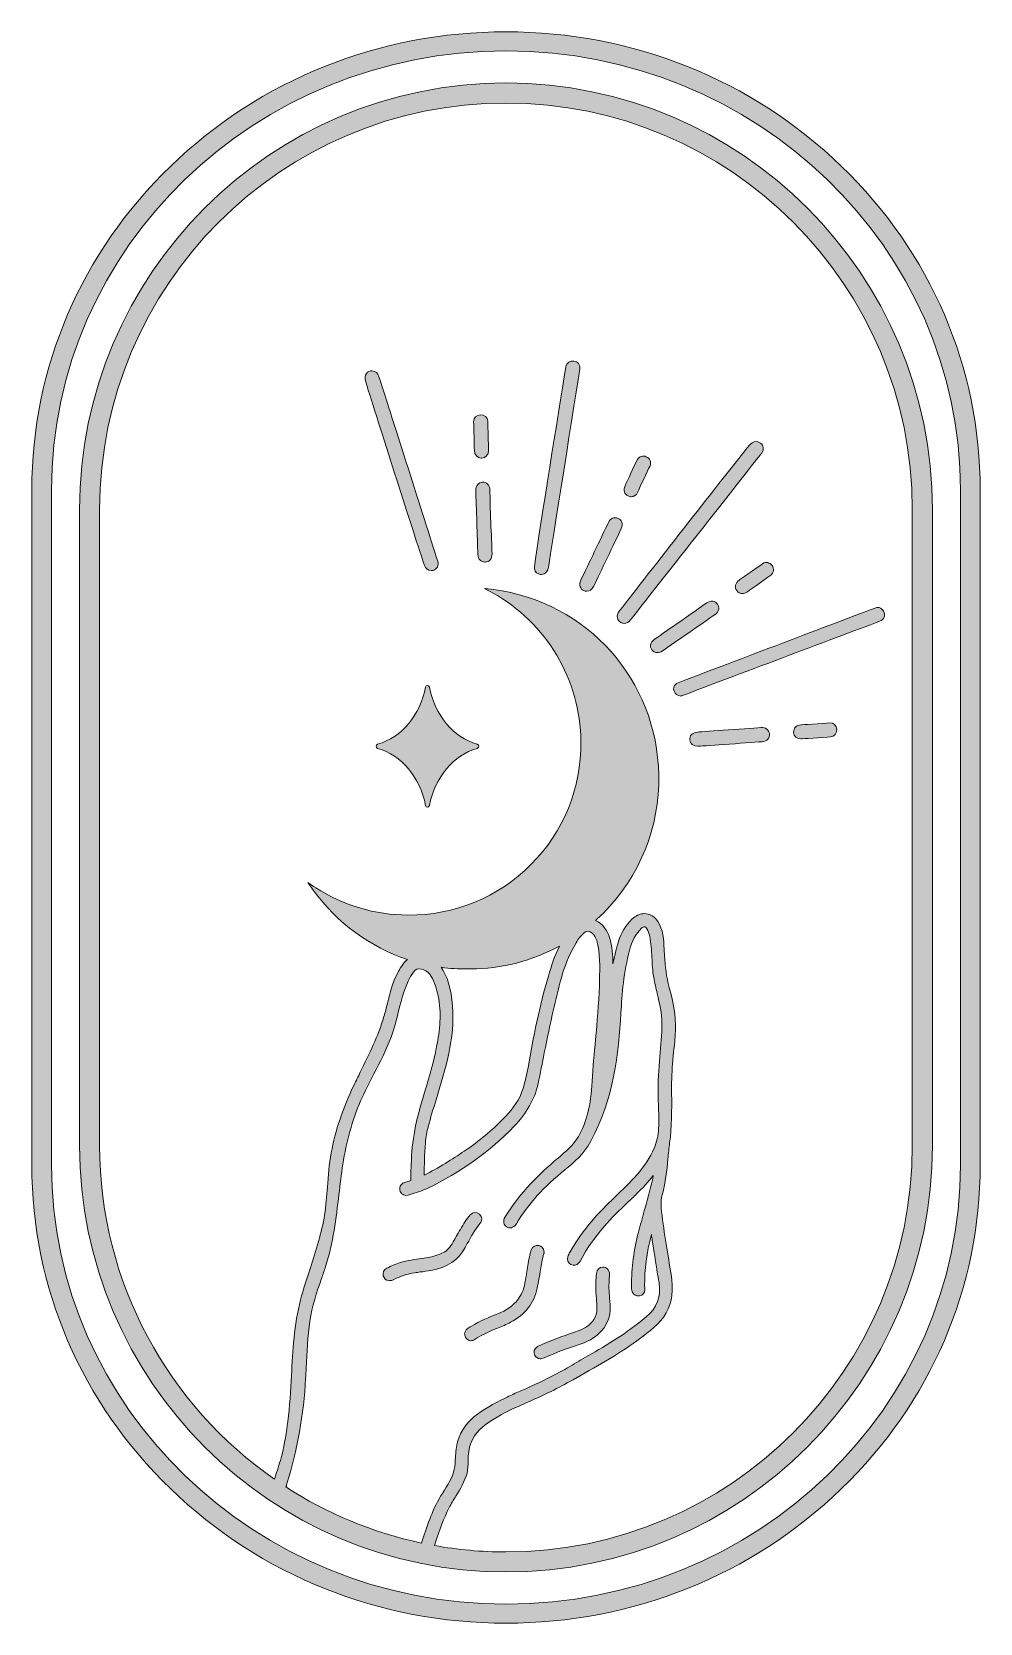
# Model space of a CAD drawing. Header units: inches. Extents: x 27.2 to 34.4, y -12.1 to -0.1.
import ezdxf

# ---------------------------------------------------------------- set-up
doc = ezdxf.new("R2010")
doc.units = ezdxf.units.IN
doc.header["$MEASUREMENT"] = 0
doc.layers.add('Layer 1', color=7, linetype='Continuous')

msp = doc.modelspace()

# ---------------------------------------------------------------- hatches: boundary and pattern name
at = {"layer": 'Layer 1', "true_color": 0xa16e58}
h = msp.add_hatch(color=35, dxfattribs=at)
h.dxf.hatch_style = 2
edge = h.paths.add_edge_path()
edge.add_spline(control_points=[(33.333, -1.14), (32.658, -0.488), (31.76, -0.128), (30.805, -0.128), (29.85, -0.128), (28.952, -0.488), (28.277, -1.14), (27.601, -1.793), (27.229, -2.66), (27.229, -3.583), (27.229, -3.583), (27.229, -8.674), (27.229, -8.674), (27.229, -9.596), (27.601, -10.464), (28.277, -11.116), (28.952, -11.769), (29.85, -12.128), (30.805, -12.128), (31.76, -12.128), (32.658, -11.769), (33.333, -11.116), (34.009, -10.464), (34.381, -9.596), (34.381, -8.674), (34.381, -8.674), (34.381, -3.583), (34.381, -3.583), (34.381, -2.66), (34.009, -1.793), (33.333, -1.14)], knot_values=[0, 0, 0, 0, 1, 1, 1, 2, 2, 2, 3, 3, 3, 4, 4, 4, 5, 5, 5, 6, 6, 6, 7, 7, 7, 8, 8, 8, 9, 9, 9, 10, 10, 10, 10], degree=3, periodic=1)
edge = h.paths.add_edge_path()
edge.add_spline(control_points=[(34.232, -8.674), (34.232, -10.499), (32.695, -11.985), (30.805, -11.985), (30.805, -11.985), (30.805, -11.985), (30.805, -11.985), (28.915, -11.985), (27.378, -10.499), (27.378, -8.674), (27.378, -8.674), (27.378, -3.583), (27.378, -3.583), (27.378, -1.757), (28.915, -0.272), (30.805, -0.272), (32.695, -0.272), (34.232, -1.757), (34.232, -3.583), (34.232, -3.583), (34.232, -8.674), (34.232, -8.674)], knot_values=[0, 0, 0, 0, 1, 1, 1, 2, 2, 2, 3, 3, 3, 4, 4, 4, 5, 5, 5, 6, 6, 6, 7, 7, 7, 7], degree=3, periodic=1)
h = msp.add_hatch(color=35, dxfattribs=at)
h.dxf.hatch_style = 2
edge = h.paths.add_edge_path()
edge.add_spline(control_points=[(30.805, -0.514), (29.032, -0.514), (27.59, -1.957), (27.59, -3.729), (27.59, -3.729), (27.59, -8.527), (27.59, -8.527), (27.59, -10.3), (29.032, -11.742), (30.805, -11.742), (32.578, -11.742), (34.02, -10.3), (34.02, -8.527), (34.02, -8.527), (34.02, -3.729), (34.02, -3.729), (34.02, -1.957), (32.578, -0.514), (30.805, -0.514)], knot_values=[0, 0, 0, 0, 1, 1, 1, 2, 2, 2, 3, 3, 3, 4, 4, 4, 5, 5, 5, 6, 6, 6, 6], degree=3, periodic=1)
edge = h.paths.add_edge_path()
edge.add_spline(control_points=[(30.402, -7.475), (30.391, -7.341), (30.362, -7.245), (30.316, -7.182), (30.382, -7.191), (30.448, -7.196), (30.515, -7.195), (30.523, -7.195), (30.53, -7.195), (30.538, -7.195), (30.771, -7.195), (31.002, -7.134), (31.208, -7.022), (31.172, -7.096), (31.147, -7.173), (31.125, -7.248), (31.057, -7.476), (31.011, -7.713), (30.971, -7.937), (30.959, -7.998), (30.946, -8.063), (30.923, -8.126), (30.894, -8.207), (30.836, -8.271), (30.783, -8.326), (30.699, -8.413), (30.603, -8.493), (30.49, -8.569), (30.401, -8.628), (30.298, -8.696), (30.187, -8.75), (30.189, -8.676), (30.191, -8.591), (30.197, -8.508), (30.201, -8.461), (30.208, -8.421), (30.218, -8.385), (30.236, -8.318), (30.257, -8.248), (30.278, -8.181), (30.348, -7.952), (30.421, -7.716), (30.402, -7.475)], knot_values=[0, 0, 0, 0, 1, 1, 1, 2, 2, 2, 3, 3, 3, 4, 4, 4, 5, 5, 5, 6, 6, 6, 7, 7, 7, 8, 8, 8, 9, 9, 9, 10, 10, 10, 11, 11, 11, 12, 12, 12, 13, 13, 13, 14, 14, 14, 14], degree=3, periodic=1)
edge = h.paths.add_edge_path()
edge.add_spline(control_points=[(30.169, -7.196), (30.199, -7.203), (30.222, -7.22), (30.241, -7.251), (30.268, -7.296), (30.281, -7.346), (30.293, -7.398), (30.322, -7.527), (30.305, -7.658), (30.282, -7.78), (30.26, -7.897), (30.226, -8.012), (30.196, -8.108), (30.137, -8.299), (30.097, -8.461), (30.092, -8.635), (30.091, -8.651), (30.091, -8.666), (30.09, -8.682), (30.088, -8.717), (30.086, -8.753), (30.088, -8.79), (30.088, -8.79), (30.088, -8.791), (30.088, -8.791), (30.07, -8.795), (30.053, -8.8), (30.037, -8.806), (30.024, -8.811), (30.013, -8.821), (30.007, -8.834), (30.002, -8.846), (30.002, -8.86), (30.007, -8.872), (30.017, -8.896), (30.042, -8.908), (30.067, -8.9), (30.067, -8.9), (30.082, -8.896), (30.082, -8.896), (30.124, -8.883), (30.168, -8.87), (30.21, -8.85), (30.463, -8.728), (30.69, -8.567), (30.865, -8.384), (30.962, -8.283), (31.021, -8.177), (31.047, -8.059), (31.063, -7.982), (31.079, -7.905), (31.094, -7.828), (31.116, -7.72), (31.138, -7.609), (31.163, -7.501), (31.163, -7.501), (31.168, -7.48), (31.168, -7.48), (31.206, -7.313), (31.246, -7.141), (31.334, -6.997), (31.352, -6.967), (31.372, -6.943), (31.395, -6.923), (31.415, -6.905), (31.434, -6.906), (31.454, -6.924), (31.472, -6.941), (31.483, -6.959), (31.489, -6.98), (31.516, -7.075), (31.513, -7.18), (31.51, -7.282), (31.51, -7.282), (31.509, -7.321), (31.509, -7.321), (31.505, -7.457), (31.492, -7.595), (31.48, -7.728), (31.47, -7.831), (31.46, -7.937), (31.455, -8.042), (31.445, -8.222), (31.411, -8.358), (31.351, -8.458), (31.312, -8.524), (31.255, -8.572), (31.196, -8.623), (31.196, -8.623), (31.187, -8.63), (31.187, -8.63), (31.066, -8.734), (30.913, -8.877), (30.799, -9.064), (30.777, -9.1), (30.791, -9.127), (30.81, -9.139), (30.821, -9.146), (30.834, -9.148), (30.846, -9.146), (30.856, -9.143), (30.871, -9.136), (30.883, -9.116), (30.973, -8.967), (31.093, -8.835), (31.249, -8.71), (31.317, -8.656), (31.394, -8.588), (31.444, -8.494), (31.615, -8.177), (31.655, -7.828), (31.672, -7.528), (31.679, -7.385), (31.693, -7.217), (31.737, -7.054), (31.755, -6.984), (31.784, -6.931), (31.827, -6.888), (31.835, -6.88), (31.843, -6.875), (31.849, -6.876), (31.854, -6.877), (31.861, -6.883), (31.868, -6.892), (31.877, -6.907), (31.884, -6.924), (31.889, -6.95), (31.9, -7.001), (31.902, -7.054), (31.905, -7.109), (31.908, -7.158), (31.91, -7.208), (31.919, -7.258), (31.926, -7.3), (31.936, -7.341), (31.945, -7.381), (31.964, -7.456), (31.981, -7.528), (31.981, -7.605), (31.981, -7.689), (31.973, -7.773), (31.966, -7.855), (31.957, -7.95), (31.949, -8.048), (31.952, -8.146), (31.952, -8.168), (31.953, -8.19), (31.954, -8.213), (31.957, -8.273), (31.959, -8.336), (31.956, -8.398), (31.953, -8.452), (31.942, -8.5), (31.923, -8.546), (31.862, -8.692), (31.742, -8.805), (31.626, -8.915), (31.626, -8.915), (31.622, -8.919), (31.622, -8.919), (31.517, -9.018), (31.384, -9.155), (31.289, -9.329), (31.289, -9.329), (31.287, -9.331), (31.287, -9.331), (31.281, -9.342), (31.275, -9.353), (31.271, -9.365), (31.262, -9.389), (31.272, -9.413), (31.295, -9.424), (31.316, -9.435), (31.338, -9.43), (31.354, -9.412), (31.359, -9.407), (31.363, -9.4), (31.366, -9.395), (31.41, -9.306), (31.47, -9.227), (31.545, -9.137), (31.599, -9.073), (31.661, -9.014), (31.721, -8.957), (31.745, -8.934), (31.769, -8.912), (31.792, -8.889), (31.832, -8.849), (31.876, -8.804), (31.916, -8.753), (31.914, -8.763), (31.912, -8.774), (31.909, -8.785), (31.891, -8.863), (31.869, -8.942), (31.848, -9.018), (31.833, -9.071), (31.818, -9.125), (31.804, -9.179), (31.77, -9.311), (31.752, -9.448), (31.751, -9.586), (31.751, -9.598), (31.751, -9.613), (31.757, -9.629), (31.767, -9.652), (31.788, -9.664), (31.812, -9.66), (31.836, -9.655), (31.852, -9.636), (31.851, -9.611), (31.851, -9.605), (31.851, -9.6), (31.851, -9.594), (31.851, -9.59), (31.85, -9.585), (31.85, -9.581), (31.85, -9.463), (31.866, -9.342), (31.901, -9.197), (31.904, -9.212), (31.906, -9.227), (31.908, -9.242), (31.924, -9.347), (31.941, -9.456), (31.959, -9.562), (31.976, -9.666), (31.944, -9.75), (31.861, -9.819), (31.783, -9.883), (31.712, -9.936), (31.643, -9.98), (31.571, -10.027), (31.494, -10.071), (31.421, -10.113), (31.376, -10.139), (31.331, -10.165), (31.287, -10.192), (31.185, -10.253), (31.077, -10.304), (30.975, -10.351), (30.954, -10.36), (30.933, -10.37), (30.911, -10.379), (30.879, -10.393), (30.846, -10.407), (30.815, -10.423), (30.745, -10.456), (30.665, -10.498), (30.589, -10.553), (30.518, -10.605), (30.467, -10.675), (30.442, -10.754), (30.428, -10.796), (30.426, -10.838), (30.424, -10.88), (30.422, -10.91), (30.42, -10.939), (30.415, -10.967), (30.402, -11.031), (30.364, -11.089), (30.328, -11.146), (30.328, -11.146), (30.325, -11.15), (30.325, -11.15), (30.255, -11.26), (30.214, -11.382), (30.175, -11.5), (30.175, -11.5), (30.167, -11.524), (30.167, -11.524), (29.797, -11.445), (29.453, -11.3), (29.145, -11.101), (29.148, -11.095), (29.15, -11.089), (29.151, -11.085), (29.232, -10.822), (29.28, -10.552), (29.294, -10.282), (29.296, -10.256), (29.297, -10.23), (29.298, -10.203), (29.304, -10.087), (29.309, -9.966), (29.326, -9.85), (29.343, -9.738), (29.377, -9.636), (29.414, -9.528), (29.424, -9.498), (29.434, -9.469), (29.444, -9.439), (29.503, -9.26), (29.524, -9.074), (29.545, -8.895), (29.554, -8.82), (29.563, -8.743), (29.575, -8.667), (29.6, -8.499), (29.647, -8.334), (29.709, -8.19), (29.739, -8.121), (29.775, -8.052), (29.809, -7.986), (29.855, -7.897), (29.903, -7.806), (29.939, -7.709), (29.962, -7.649), (29.978, -7.584), (29.993, -7.522), (30.02, -7.412), (30.046, -7.307), (30.107, -7.218), (30.123, -7.195), (30.139, -7.189), (30.169, -7.196)], knot_values=[0, 0, 0, 0, 1, 1, 1, 2, 2, 2, 3, 3, 3, 4, 4, 4, 5, 5, 5, 6, 6, 6, 7, 7, 7, 8, 8, 8, 9, 9, 9, 10, 10, 10, 11, 11, 11, 12, 12, 12, 13, 13, 13, 14, 14, 14, 15, 15, 15, 16, 16, 16, 17, 17, 17, 18, 18, 18, 19, 19, 19, 20, 20, 20, 21, 21, 21, 22, 22, 22, 23, 23, 23, 24, 24, 24, 25, 25, 25, 26, 26, 26, 27, 27, 27, 28, 28, 28, 29, 29, 29, 30, 30, 30, 31, 31, 31, 32, 32, 32, 33, 33, 33, 34, 34, 34, 35, 35, 35, 36, 36, 36, 37, 37, 37, 38, 38, 38, 39, 39, 39, 40, 40, 40, 41, 41, 41, 42, 42, 42, 43, 43, 43, 44, 44, 44, 45, 45, 45, 46, 46, 46, 47, 47, 47, 48, 48, 48, 49, 49, 49, 50, 50, 50, 51, 51, 51, 52, 52, 52, 53, 53, 53, 54, 54, 54, 55, 55, 55, 56, 56, 56, 57, 57, 57, 58, 58, 58, 59, 59, 59, 60, 60, 60, 61, 61, 61, 62, 62, 62, 63, 63, 63, 64, 64, 64, 65, 65, 65, 66, 66, 66, 67, 67, 67, 68, 68, 68, 69, 69, 69, 70, 70, 70, 71, 71, 71, 72, 72, 72, 73, 73, 73, 74, 74, 74, 75, 75, 75, 76, 76, 76, 77, 77, 77, 78, 78, 78, 79, 79, 79, 80, 80, 80, 81, 81, 81, 82, 82, 82, 83, 83, 83, 84, 84, 84, 85, 85, 85, 86, 86, 86, 87, 87, 87, 88, 88, 88, 89, 89, 89, 90, 90, 90, 91, 91, 91, 92, 92, 92, 93, 93, 93, 94, 94, 94, 95, 95, 95, 96, 96, 96, 97, 97, 97, 98, 98, 98, 99, 99, 99, 100, 100, 100, 101, 101, 101, 102, 102, 102, 103, 103, 103, 104, 104, 104, 105, 105, 105, 105], degree=3, periodic=1)
edge = h.paths.add_edge_path()
edge.add_spline(control_points=[(33.869, -8.527), (33.869, -10.217), (32.495, -11.591), (30.805, -11.591), (30.805, -11.591), (30.805, -11.591), (30.805, -11.591), (30.621, -11.591), (30.441, -11.574), (30.266, -11.543), (30.268, -11.539), (30.269, -11.535), (30.27, -11.531), (30.27, -11.531), (30.272, -11.524), (30.272, -11.524), (30.303, -11.424), (30.338, -11.336), (30.377, -11.257), (30.392, -11.227), (30.41, -11.198), (30.427, -11.17), (30.46, -11.116), (30.494, -11.06), (30.511, -10.996), (30.518, -10.966), (30.519, -10.936), (30.519, -10.908), (30.519, -10.895), (30.519, -10.882), (30.52, -10.869), (30.527, -10.774), (30.563, -10.702), (30.63, -10.648), (30.695, -10.596), (30.773, -10.55), (30.876, -10.503), (30.898, -10.493), (30.92, -10.484), (30.942, -10.474), (31.05, -10.426), (31.162, -10.376), (31.267, -10.317), (31.267, -10.317), (31.311, -10.292), (31.311, -10.292), (31.473, -10.202), (31.64, -10.109), (31.792, -9.998), (31.792, -9.998), (31.813, -9.983), (31.813, -9.983), (31.885, -9.931), (31.967, -9.871), (32.013, -9.789), (32.057, -9.711), (32.07, -9.61), (32.051, -9.497), (32.026, -9.356), (31.998, -9.19), (31.978, -9.023), (31.972, -8.972), (31.974, -8.931), (31.985, -8.892), (32.009, -8.805), (32.018, -8.715), (32.026, -8.628), (32.03, -8.588), (32.034, -8.547), (32.039, -8.507), (32.056, -8.384), (32.055, -8.259), (32.054, -8.137), (32.054, -8.109), (32.054, -8.081), (32.054, -8.052), (32.054, -7.976), (32.062, -7.898), (32.069, -7.823), (32.075, -7.771), (32.08, -7.717), (32.083, -7.664), (32.089, -7.542), (32.061, -7.424), (32.036, -7.335), (32.013, -7.257), (32.007, -7.173), (32.001, -7.092), (32.001, -7.092), (32, -7.087), (32, -7.087), (31.999, -7.073), (31.998, -7.059), (31.998, -7.045), (31.994, -6.976), (31.99, -6.897), (31.949, -6.836), (31.914, -6.783), (31.868, -6.775), (31.837, -6.778), (31.808, -6.781), (31.782, -6.794), (31.757, -6.818), (31.707, -6.868), (31.672, -6.925), (31.654, -6.986), (31.637, -7.042), (31.622, -7.099), (31.611, -7.157), (31.612, -7.091), (31.604, -7.024), (31.586, -6.958), (31.573, -6.907), (31.534, -6.854), (31.481, -6.829), (31.5, -6.811), (31.519, -6.794), (31.537, -6.776), (31.815, -6.497), (31.964, -6.127), (31.957, -5.733), (31.944, -5.016), (31.419, -4.427), (30.711, -4.334), (30.694, -4.331), (30.642, -4.325), (30.642, -4.325), (30.642, -4.325), (30.687, -4.35), (30.703, -4.358), (31.11, -4.584), (31.366, -5.014), (31.37, -5.48), (31.374, -5.831), (31.24, -6.16), (30.993, -6.408), (30.747, -6.655), (30.417, -6.791), (30.066, -6.789), (29.818, -6.787), (29.577, -6.716), (29.37, -6.582), (29.355, -6.573), (29.311, -6.544), (29.311, -6.544), (29.311, -6.544), (29.342, -6.587), (29.352, -6.601), (29.532, -6.85), (29.782, -7.031), (30.063, -7.124), (30.046, -7.137), (30.03, -7.154), (30.016, -7.177), (30.005, -7.193), (29.996, -7.21), (29.989, -7.223), (29.949, -7.296), (29.93, -7.375), (29.911, -7.452), (29.903, -7.486), (29.895, -7.521), (29.885, -7.554), (29.84, -7.702), (29.775, -7.834), (29.706, -7.974), (29.69, -8.006), (29.675, -8.037), (29.659, -8.069), (29.576, -8.241), (29.518, -8.414), (29.487, -8.582), (29.471, -8.667), (29.464, -8.754), (29.458, -8.839), (29.453, -8.908), (29.447, -8.979), (29.437, -9.049), (29.416, -9.185), (29.372, -9.319), (29.33, -9.448), (29.304, -9.527), (29.277, -9.609), (29.256, -9.691), (29.207, -9.877), (29.197, -10.072), (29.187, -10.26), (29.181, -10.374), (29.175, -10.493), (29.16, -10.608), (29.15, -10.684), (29.137, -10.775), (29.114, -10.864), (29.101, -10.913), (29.085, -10.962), (29.07, -11.01), (29.066, -11.021), (29.063, -11.032), (29.06, -11.043), (28.263, -10.489), (27.741, -9.568), (27.741, -8.527), (27.741, -8.527), (27.741, -3.729), (27.741, -3.729), (27.741, -2.04), (29.115, -0.665), (30.805, -0.665), (32.495, -0.665), (33.869, -2.04), (33.869, -3.729), (33.869, -3.729), (33.869, -8.527), (33.869, -8.527)], knot_values=[0, 0, 0, 0, 1, 1, 1, 2, 2, 2, 3, 3, 3, 4, 4, 4, 5, 5, 5, 6, 6, 6, 7, 7, 7, 8, 8, 8, 9, 9, 9, 10, 10, 10, 11, 11, 11, 12, 12, 12, 13, 13, 13, 14, 14, 14, 15, 15, 15, 16, 16, 16, 17, 17, 17, 18, 18, 18, 19, 19, 19, 20, 20, 20, 21, 21, 21, 22, 22, 22, 23, 23, 23, 24, 24, 24, 25, 25, 25, 26, 26, 26, 27, 27, 27, 28, 28, 28, 29, 29, 29, 30, 30, 30, 31, 31, 31, 32, 32, 32, 33, 33, 33, 34, 34, 34, 35, 35, 35, 36, 36, 36, 37, 37, 37, 38, 38, 38, 39, 39, 39, 40, 40, 40, 41, 41, 41, 42, 42, 42, 43, 43, 43, 44, 44, 44, 45, 45, 45, 46, 46, 46, 47, 47, 47, 48, 48, 48, 49, 49, 49, 50, 50, 50, 51, 51, 51, 52, 52, 52, 53, 53, 53, 54, 54, 54, 55, 55, 55, 56, 56, 56, 57, 57, 57, 58, 58, 58, 59, 59, 59, 60, 60, 60, 61, 61, 61, 62, 62, 62, 63, 63, 63, 64, 64, 64, 65, 65, 65, 66, 66, 66, 67, 67, 67, 68, 68, 68, 69, 69, 69, 70, 70, 70, 71, 71, 71, 71], degree=3, periodic=1)
h = msp.add_hatch(color=35, dxfattribs=at)
h.dxf.hatch_style = 2
edge = h.paths.add_edge_path()
edge.add_spline(control_points=[(31.316, -2.611), (31.288, -2.607), (31.262, -2.624), (31.257, -2.653), (31.194, -3.042), (31.074, -3.782), (31.019, -4.159), (31.015, -4.186), (31.027, -4.207), (31.052, -4.216), (31.058, -4.219), (31.066, -4.22), (31.072, -4.22), (31.087, -4.22), (31.099, -4.214), (31.11, -4.201), (31.12, -4.191), (31.123, -4.178), (31.125, -4.166), (31.125, -4.166), (31.301, -3.054), (31.362, -2.672), (31.367, -2.638), (31.345, -2.614), (31.316, -2.611)], knot_values=[0, 0, 0, 0, 1, 1, 1, 2, 2, 2, 3, 3, 3, 4, 4, 4, 5, 5, 5, 6, 6, 6, 7, 7, 7, 8, 8, 8, 8], degree=3, periodic=1)
h = msp.add_hatch(color=35, dxfattribs=at)
h.dxf.hatch_style = 2
edge = h.paths.add_edge_path()
edge.add_spline(control_points=[(30.19, -4.152), (30.198, -4.177), (30.218, -4.191), (30.24, -4.191), (30.246, -4.191), (30.251, -4.19), (30.256, -4.189), (30.284, -4.181), (30.301, -4.153), (30.29, -4.12), (30.18, -3.772), (29.958, -3.076), (29.847, -2.729), (29.838, -2.701), (29.821, -2.687), (29.795, -2.684), (29.778, -2.684), (29.763, -2.691), (29.753, -2.704), (29.742, -2.719), (29.739, -2.739), (29.745, -2.76), (29.855, -3.108), (30.074, -3.805), (30.19, -4.152), (30.19, -4.152), (30.19, -4.152), (30.19, -4.152)], knot_values=[0, 0, 0, 0, 1, 1, 1, 2, 2, 2, 3, 3, 3, 4, 4, 4, 5, 5, 5, 6, 6, 6, 7, 7, 7, 8, 8, 8, 9, 9, 9, 9], degree=3, periodic=1)
h = msp.add_hatch(color=35, dxfattribs=at)
h.dxf.hatch_style = 2
edge = h.paths.add_edge_path()
edge.add_spline(control_points=[(30.618, -3.342), (30.619, -3.342), (30.62, -3.342), (30.622, -3.342), (30.652, -3.342), (30.674, -3.319), (30.674, -3.286), (30.673, -3.23), (30.668, -3.122), (30.667, -3.064), (30.666, -3.034), (30.64, -3.014), (30.611, -3.016), (30.585, -3.017), (30.56, -3.037), (30.561, -3.068), (30.563, -3.125), (30.565, -3.23), (30.567, -3.284), (30.568, -3.318), (30.588, -3.34), (30.618, -3.342)], knot_values=[0, 0, 0, 0, 1, 1, 1, 2, 2, 2, 3, 3, 3, 4, 4, 4, 5, 5, 5, 6, 6, 6, 7, 7, 7, 7], degree=3, periodic=1)
h = msp.add_hatch(color=35, dxfattribs=at)
h.dxf.hatch_style = 2
edge = h.paths.add_edge_path()
edge.add_spline(control_points=[(32.744, -3.271), (32.744, -3.259), (32.741, -3.248), (32.733, -3.238), (32.723, -3.225), (32.708, -3.22), (32.694, -3.218), (32.672, -3.216), (32.648, -3.235), (32.638, -3.247), (32.381, -3.57), (31.902, -4.184), (31.659, -4.498), (31.647, -4.514), (31.642, -4.532), (31.645, -4.548), (31.648, -4.563), (31.657, -4.575), (31.671, -4.582), (31.679, -4.587), (31.687, -4.589), (31.695, -4.589), (31.713, -4.589), (31.73, -4.58), (31.744, -4.563), (31.989, -4.25), (32.727, -3.313), (32.727, -3.313), (32.736, -3.302), (32.745, -3.288), (32.744, -3.271)], knot_values=[0, 0, 0, 0, 1, 1, 1, 2, 2, 2, 3, 3, 3, 4, 4, 4, 5, 5, 5, 6, 6, 6, 7, 7, 7, 8, 8, 8, 9, 9, 9, 10, 10, 10, 10], degree=3, periodic=1)
h = msp.add_hatch(color=35, dxfattribs=at)
h.dxf.hatch_style = 2
edge = h.paths.add_edge_path()
edge.add_spline(control_points=[(31.726, -3.628), (31.734, -3.632), (31.742, -3.634), (31.749, -3.634), (31.769, -3.634), (31.787, -3.623), (31.797, -3.602), (31.82, -3.551), (31.866, -3.452), (31.891, -3.4), (31.904, -3.373), (31.889, -3.343), (31.863, -3.332), (31.839, -3.321), (31.809, -3.328), (31.795, -3.356), (31.768, -3.409), (31.726, -3.502), (31.703, -3.551), (31.688, -3.584), (31.697, -3.614), (31.726, -3.628)], knot_values=[0, 0, 0, 0, 1, 1, 1, 2, 2, 2, 3, 3, 3, 4, 4, 4, 5, 5, 5, 6, 6, 6, 7, 7, 7, 7], degree=3, periodic=1)
h = msp.add_hatch(color=35, dxfattribs=at)
h.dxf.hatch_style = 2
edge = h.paths.add_edge_path()
edge.add_spline(control_points=[(30.684, -3.582), (30.684, -3.564), (30.677, -3.548), (30.666, -3.538), (30.656, -3.529), (30.643, -3.524), (30.628, -3.525), (30.597, -3.526), (30.576, -3.552), (30.577, -3.587), (30.581, -3.707), (30.589, -3.947), (30.593, -4.067), (30.593, -4.087), (30.6, -4.103), (30.612, -4.114), (30.621, -4.122), (30.632, -4.127), (30.644, -4.127), (30.646, -4.127), (30.647, -4.127), (30.649, -4.127), (30.679, -4.126), (30.701, -4.101), (30.7, -4.065), (30.696, -3.944), (30.684, -3.703), (30.684, -3.582), (30.684, -3.582), (30.684, -3.582), (30.684, -3.582)], knot_values=[0, 0, 0, 0, 1, 1, 1, 2, 2, 2, 3, 3, 3, 4, 4, 4, 5, 5, 5, 6, 6, 6, 7, 7, 7, 8, 8, 8, 9, 9, 9, 10, 10, 10, 10], degree=3, periodic=1)
h = msp.add_hatch(color=35, dxfattribs=at)
h.dxf.hatch_style = 2
edge = h.paths.add_edge_path()
edge.add_spline(control_points=[(31.678, -3.826), (31.673, -3.813), (31.664, -3.803), (31.651, -3.797), (31.623, -3.784), (31.592, -3.797), (31.577, -3.829), (31.525, -3.937), (31.422, -4.154), (31.37, -4.262), (31.361, -4.28), (31.359, -4.298), (31.365, -4.313), (31.369, -4.326), (31.379, -4.336), (31.392, -4.342), (31.399, -4.345), (31.406, -4.347), (31.414, -4.347), (31.434, -4.347), (31.454, -4.334), (31.466, -4.31), (31.518, -4.202), (31.622, -3.983), (31.674, -3.874), (31.682, -3.858), (31.683, -3.841), (31.678, -3.826)], knot_values=[0, 0, 0, 0, 1, 1, 1, 2, 2, 2, 3, 3, 3, 4, 4, 4, 5, 5, 5, 6, 6, 6, 7, 7, 7, 8, 8, 8, 9, 9, 9, 9], degree=3, periodic=1)
h = msp.add_hatch(color=35, dxfattribs=at)
h.dxf.hatch_style = 2
edge = h.paths.add_edge_path()
edge.add_spline(control_points=[(32.563, -4.263), (32.534, -4.284), (32.527, -4.315), (32.545, -4.341), (32.555, -4.356), (32.57, -4.364), (32.587, -4.364), (32.597, -4.364), (32.609, -4.361), (32.62, -4.354), (32.62, -4.354), (32.754, -4.259), (32.801, -4.226), (32.826, -4.209), (32.828, -4.175), (32.811, -4.152), (32.795, -4.131), (32.765, -4.121), (32.74, -4.139), (32.693, -4.172), (32.563, -4.263), (32.563, -4.263)], knot_values=[0, 0, 0, 0, 1, 1, 1, 2, 2, 2, 3, 3, 3, 4, 4, 4, 5, 5, 5, 6, 6, 6, 7, 7, 7, 7], degree=3, periodic=1)
h = msp.add_hatch(color=35, dxfattribs=at)
h.dxf.hatch_style = 2
edge = h.paths.add_edge_path()
edge.add_spline(control_points=[(32.409, -4.483), (32.411, -4.469), (32.408, -4.456), (32.4, -4.444), (32.382, -4.419), (32.348, -4.415), (32.32, -4.434), (32.221, -4.503), (32.024, -4.64), (31.925, -4.708), (31.908, -4.719), (31.898, -4.734), (31.895, -4.75), (31.893, -4.763), (31.896, -4.776), (31.905, -4.788), (31.915, -4.802), (31.929, -4.809), (31.946, -4.809), (31.958, -4.809), (31.971, -4.806), (31.984, -4.797), (32.086, -4.727), (32.282, -4.591), (32.382, -4.522), (32.396, -4.512), (32.406, -4.498), (32.409, -4.483)], knot_values=[0, 0, 0, 0, 1, 1, 1, 2, 2, 2, 3, 3, 3, 4, 4, 4, 5, 5, 5, 6, 6, 6, 7, 7, 7, 8, 8, 8, 9, 9, 9, 9], degree=3, periodic=1)
h = msp.add_hatch(color=35, dxfattribs=at)
h.dxf.hatch_style = 2
edge = h.paths.add_edge_path()
edge.add_spline(control_points=[(32.087, -5.045), (32.069, -5.059), (32.065, -5.081), (32.073, -5.101), (32.08, -5.123), (32.098, -5.135), (32.124, -5.137), (32.125, -5.137), (32.128, -5.136), (32.128, -5.136), (32.52, -4.988), (33.252, -4.712), (33.627, -4.571), (33.655, -4.56), (33.666, -4.53), (33.655, -4.503), (33.645, -4.477), (33.617, -4.461), (33.588, -4.473), (33.205, -4.618), (32.472, -4.896), (32.091, -5.042), (32.09, -5.043), (32.088, -5.044), (32.087, -5.045)], knot_values=[0, 0, 0, 0, 1, 1, 1, 2, 2, 2, 3, 3, 3, 4, 4, 4, 5, 5, 5, 6, 6, 6, 7, 7, 7, 8, 8, 8, 8], degree=3, periodic=1)
h = msp.add_hatch(color=35, dxfattribs=at)
h.dxf.hatch_style = 2
edge = h.paths.add_edge_path()
edge.add_spline(control_points=[(30.588, -5.5), (30.588, -5.5), (30.588, -5.5), (30.588, -5.5), (30.409, -5.45), (30.269, -5.283), (30.227, -5.069), (30.227, -5.069), (30.227, -5.069), (30.227, -5.069), (30.223, -5.052), (30.202, -5.052), (30.199, -5.069), (30.199, -5.069), (30.199, -5.069), (30.199, -5.069), (30.157, -5.283), (30.017, -5.45), (29.837, -5.5), (29.837, -5.5), (29.837, -5.5), (29.837, -5.5), (29.823, -5.504), (29.823, -5.528), (29.837, -5.532), (29.837, -5.532), (29.837, -5.532), (29.837, -5.532), (30.017, -5.582), (30.157, -5.749), (30.199, -5.962), (30.202, -5.98), (30.223, -5.98), (30.227, -5.962), (30.269, -5.749), (30.409, -5.582), (30.588, -5.532), (30.588, -5.532), (30.588, -5.532), (30.588, -5.532), (30.603, -5.528), (30.603, -5.504), (30.588, -5.5)], knot_values=[0, 0, 0, 0, 1, 1, 1, 2, 2, 2, 3, 3, 3, 4, 4, 4, 5, 5, 5, 6, 6, 6, 7, 7, 7, 8, 8, 8, 9, 9, 9, 10, 10, 10, 11, 11, 11, 12, 12, 12, 13, 13, 13, 14, 14, 14, 14], degree=3, periodic=1)
h = msp.add_hatch(color=35, dxfattribs=at)
h.dxf.hatch_style = 2
edge = h.paths.add_edge_path()
edge.add_spline(control_points=[(32.728, -5.374), (32.608, -5.383), (32.249, -5.409), (32.249, -5.409), (32.229, -5.411), (32.213, -5.418), (32.202, -5.43), (32.193, -5.44), (32.19, -5.453), (32.191, -5.468), (32.193, -5.497), (32.217, -5.516), (32.252, -5.516), (32.253, -5.516), (32.255, -5.516), (32.256, -5.516), (32.256, -5.516), (32.617, -5.49), (32.737, -5.481), (32.755, -5.48), (32.77, -5.473), (32.78, -5.461), (32.789, -5.451), (32.793, -5.437), (32.792, -5.423), (32.789, -5.392), (32.762, -5.371), (32.728, -5.374)], knot_values=[0, 0, 0, 0, 1, 1, 1, 2, 2, 2, 3, 3, 3, 4, 4, 4, 5, 5, 5, 6, 6, 6, 7, 7, 7, 8, 8, 8, 9, 9, 9, 9], degree=3, periodic=1)
h = msp.add_hatch(color=35, dxfattribs=at)
h.dxf.hatch_style = 2
edge = h.paths.add_edge_path()
edge.add_spline(control_points=[(33.247, -5.339), (33.191, -5.343), (33.03, -5.354), (33.03, -5.354), (32.994, -5.356), (32.972, -5.379), (32.974, -5.411), (32.975, -5.44), (32.997, -5.46), (33.029, -5.46), (33.03, -5.46), (33.031, -5.46), (33.032, -5.46), (33.032, -5.46), (33.195, -5.449), (33.253, -5.445), (33.283, -5.443), (33.302, -5.416), (33.299, -5.387), (33.297, -5.361), (33.276, -5.337), (33.247, -5.339)], knot_values=[0, 0, 0, 0, 1, 1, 1, 2, 2, 2, 3, 3, 3, 4, 4, 4, 5, 5, 5, 6, 6, 6, 7, 7, 7, 7], degree=3, periodic=1)
h = msp.add_hatch(color=35, dxfattribs=at)
h.dxf.hatch_style = 2
edge = h.paths.add_edge_path()
edge.add_spline(control_points=[(29.88, -9.509), (29.885, -9.529), (29.901, -9.542), (29.923, -9.545), (29.923, -9.545), (29.923, -9.545), (29.923, -9.545), (29.937, -9.546), (29.945, -9.543), (29.959, -9.536), (30.012, -9.51), (30.064, -9.494), (30.117, -9.486), (30.131, -9.484), (30.144, -9.482), (30.158, -9.48), (30.185, -9.477), (30.212, -9.473), (30.239, -9.468), (30.362, -9.447), (30.447, -9.39), (30.498, -9.295), (30.498, -9.295), (30.513, -9.266), (30.513, -9.266), (30.541, -9.214), (30.57, -9.159), (30.609, -9.114), (30.618, -9.104), (30.622, -9.092), (30.622, -9.08), (30.621, -9.066), (30.615, -9.054), (30.604, -9.045), (30.583, -9.027), (30.555, -9.028), (30.535, -9.049), (30.52, -9.064), (30.507, -9.082), (30.496, -9.1), (30.484, -9.12), (30.473, -9.14), (30.461, -9.16), (30.44, -9.195), (30.419, -9.231), (30.398, -9.267), (30.376, -9.303), (30.352, -9.326), (30.322, -9.339), (30.281, -9.357), (30.241, -9.369), (30.2, -9.374), (30.2, -9.374), (30.171, -9.378), (30.171, -9.378), (30.117, -9.385), (30.061, -9.392), (30.008, -9.409), (29.971, -9.421), (29.938, -9.435), (29.907, -9.451), (29.883, -9.463), (29.873, -9.485), (29.88, -9.509)], knot_values=[0, 0, 0, 0, 1, 1, 1, 2, 2, 2, 3, 3, 3, 4, 4, 4, 5, 5, 5, 6, 6, 6, 7, 7, 7, 8, 8, 8, 9, 9, 9, 10, 10, 10, 11, 11, 11, 12, 12, 12, 13, 13, 13, 14, 14, 14, 15, 15, 15, 16, 16, 16, 17, 17, 17, 18, 18, 18, 19, 19, 19, 20, 20, 20, 21, 21, 21, 21], degree=3, periodic=1)
h = msp.add_hatch(color=35, dxfattribs=at)
h.dxf.hatch_style = 2
edge = h.paths.add_edge_path()
edge.add_spline(control_points=[(30.513, -9.909), (30.501, -9.919), (30.494, -9.933), (30.493, -9.946), (30.493, -9.959), (30.497, -9.971), (30.506, -9.981), (30.515, -9.991), (30.527, -9.997), (30.539, -9.998), (30.55, -9.998), (30.562, -9.995), (30.573, -9.987), (30.614, -9.96), (30.663, -9.935), (30.726, -9.909), (30.726, -9.909), (30.741, -9.903), (30.741, -9.903), (30.774, -9.89), (30.808, -9.876), (30.84, -9.859), (30.948, -9.802), (31.016, -9.715), (31.04, -9.601), (31.05, -9.555), (31.058, -9.508), (31.065, -9.463), (31.069, -9.444), (31.072, -9.425), (31.075, -9.406), (31.079, -9.383), (31.084, -9.36), (31.09, -9.341), (31.09, -9.341), (31.092, -9.337), (31.092, -9.337), (31.092, -9.337), (31.092, -9.333), (31.092, -9.333), (31.092, -9.294), (31.066, -9.284), (31.055, -9.281), (31.029, -9.275), (31.006, -9.287), (30.996, -9.312), (30.992, -9.325), (30.988, -9.338), (30.985, -9.352), (30.975, -9.394), (30.968, -9.437), (30.962, -9.478), (30.96, -9.493), (30.957, -9.508), (30.955, -9.522), (30.946, -9.578), (30.936, -9.624), (30.91, -9.665), (30.874, -9.721), (30.827, -9.76), (30.765, -9.785), (30.765, -9.785), (30.749, -9.792), (30.749, -9.792), (30.68, -9.82), (30.608, -9.85), (30.541, -9.89), (30.533, -9.895), (30.522, -9.901), (30.513, -9.909)], knot_values=[0, 0, 0, 0, 1, 1, 1, 2, 2, 2, 3, 3, 3, 4, 4, 4, 5, 5, 5, 6, 6, 6, 7, 7, 7, 8, 8, 8, 9, 9, 9, 10, 10, 10, 11, 11, 11, 12, 12, 12, 13, 13, 13, 14, 14, 14, 15, 15, 15, 16, 16, 16, 17, 17, 17, 18, 18, 18, 19, 19, 19, 20, 20, 20, 21, 21, 21, 22, 22, 22, 23, 23, 23, 23], degree=3, periodic=1)
h = msp.add_hatch(color=35, dxfattribs=at)
h.dxf.hatch_style = 2
edge = h.paths.add_edge_path()
edge.add_spline(control_points=[(31.057, -10.035), (31.051, -10.038), (31.044, -10.042), (31.037, -10.046), (31.018, -10.061), (31.012, -10.084), (31.021, -10.105), (31.029, -10.123), (31.044, -10.133), (31.062, -10.134), (31.066, -10.134), (31.071, -10.134), (31.076, -10.133), (31.087, -10.13), (31.097, -10.126), (31.105, -10.123), (31.177, -10.091), (31.255, -10.058), (31.337, -10.034), (31.369, -10.024), (31.416, -10.008), (31.458, -9.981), (31.555, -9.918), (31.599, -9.832), (31.59, -9.726), (31.59, -9.726), (31.588, -9.7), (31.588, -9.7), (31.583, -9.648), (31.579, -9.594), (31.583, -9.541), (31.583, -9.541), (31.584, -9.528), (31.584, -9.528), (31.584, -9.518), (31.585, -9.508), (31.585, -9.498), (31.586, -9.481), (31.58, -9.466), (31.57, -9.456), (31.561, -9.447), (31.549, -9.442), (31.536, -9.443), (31.508, -9.444), (31.489, -9.463), (31.487, -9.492), (31.487, -9.492), (31.486, -9.511), (31.486, -9.511), (31.484, -9.533), (31.483, -9.557), (31.482, -9.58), (31.482, -9.615), (31.484, -9.649), (31.487, -9.682), (31.489, -9.706), (31.491, -9.731), (31.491, -9.754), (31.492, -9.788), (31.485, -9.814), (31.467, -9.839), (31.439, -9.878), (31.402, -9.905), (31.357, -9.921), (31.357, -9.921), (31.314, -9.936), (31.314, -9.936), (31.231, -9.965), (31.144, -9.995), (31.061, -10.034), (31.061, -10.034), (31.057, -10.035), (31.057, -10.035)], knot_values=[0, 0, 0, 0, 1, 1, 1, 2, 2, 2, 3, 3, 3, 4, 4, 4, 5, 5, 5, 6, 6, 6, 7, 7, 7, 8, 8, 8, 9, 9, 9, 10, 10, 10, 11, 11, 11, 12, 12, 12, 13, 13, 13, 14, 14, 14, 15, 15, 15, 16, 16, 16, 17, 17, 17, 18, 18, 18, 19, 19, 19, 20, 20, 20, 21, 21, 21, 22, 22, 22, 23, 23, 23, 24, 24, 24, 24], degree=3, periodic=1)

# ---------------------------------------------------------------- linework, layer by layer
at = {"layer": 'Layer 1', "lineweight": 0}
for points, knots in [([(33.333, -1.14), (32.658, -0.488), (31.76, -0.128), (30.805, -0.128), (29.85, -0.128), (28.952, -0.488), (28.277, -1.14), (27.601, -1.793), (27.229, -2.66), (27.229, -3.583), (27.229, -3.583), (27.229, -8.674), (27.229, -8.674), (27.229, -9.596), (27.601, -10.464), (28.277, -11.116), (28.952, -11.769), (29.85, -12.128), (30.805, -12.128), (31.76, -12.128), (32.658, -11.769), (33.333, -11.116), (34.009, -10.464), (34.381, -9.596), (34.381, -8.674), (34.381, -8.674), (34.381, -3.583), (34.381, -3.583), (34.381, -2.66), (34.009, -1.793), (33.333, -1.14)], [0, 0, 0, 0, 1, 1, 1, 2, 2, 2, 3, 3, 3, 4, 4, 4, 5, 5, 5, 6, 6, 6, 7, 7, 7, 8, 8, 8, 9, 9, 9, 10, 10, 10, 10]), ([(34.232, -8.674), (34.232, -10.499), (32.695, -11.985), (30.805, -11.985), (30.805, -11.985), (30.805, -11.985), (30.805, -11.985), (28.915, -11.985), (27.378, -10.499), (27.378, -8.674), (27.378, -8.674), (27.378, -3.583), (27.378, -3.583), (27.378, -1.757), (28.915, -0.272), (30.805, -0.272), (32.695, -0.272), (34.232, -1.757), (34.232, -3.583), (34.232, -3.583), (34.232, -8.674), (34.232, -8.674)], [0, 0, 0, 0, 1, 1, 1, 2, 2, 2, 3, 3, 3, 4, 4, 4, 5, 5, 5, 6, 6, 6, 7, 7, 7, 7]), ([(30.805, -0.514), (29.032, -0.514), (27.59, -1.957), (27.59, -3.729), (27.59, -3.729), (27.59, -8.527), (27.59, -8.527), (27.59, -10.3), (29.032, -11.742), (30.805, -11.742), (32.578, -11.742), (34.02, -10.3), (34.02, -8.527), (34.02, -8.527), (34.02, -3.729), (34.02, -3.729), (34.02, -1.957), (32.578, -0.514), (30.805, -0.514)], [0, 0, 0, 0, 1, 1, 1, 2, 2, 2, 3, 3, 3, 4, 4, 4, 5, 5, 5, 6, 6, 6, 6]), ([(33.869, -8.527), (33.869, -10.217), (32.495, -11.591), (30.805, -11.591), (30.805, -11.591), (30.805, -11.591), (30.805, -11.591), (30.621, -11.591), (30.441, -11.574), (30.266, -11.543), (30.268, -11.539), (30.269, -11.535), (30.27, -11.531), (30.27, -11.531), (30.272, -11.524), (30.272, -11.524), (30.303, -11.424), (30.338, -11.336), (30.377, -11.257), (30.392, -11.227), (30.41, -11.198), (30.427, -11.17), (30.46, -11.116), (30.494, -11.06), (30.511, -10.996), (30.518, -10.966), (30.519, -10.936), (30.519, -10.908), (30.519, -10.895), (30.519, -10.882), (30.52, -10.869), (30.527, -10.774), (30.563, -10.702), (30.63, -10.648), (30.695, -10.596), (30.773, -10.55), (30.876, -10.503), (30.898, -10.493), (30.92, -10.484), (30.942, -10.474), (31.05, -10.426), (31.162, -10.376), (31.267, -10.317), (31.267, -10.317), (31.311, -10.292), (31.311, -10.292), (31.473, -10.202), (31.64, -10.109), (31.792, -9.998), (31.792, -9.998), (31.813, -9.983), (31.813, -9.983), (31.885, -9.931), (31.967, -9.871), (32.013, -9.789), (32.057, -9.711), (32.07, -9.61), (32.051, -9.497), (32.026, -9.356), (31.998, -9.19), (31.978, -9.023), (31.972, -8.972), (31.974, -8.931), (31.985, -8.892), (32.009, -8.805), (32.018, -8.715), (32.026, -8.628), (32.03, -8.588), (32.034, -8.547), (32.039, -8.507), (32.056, -8.384), (32.055, -8.259), (32.054, -8.137), (32.054, -8.109), (32.054, -8.081), (32.054, -8.052), (32.054, -7.976), (32.062, -7.898), (32.069, -7.823), (32.075, -7.771), (32.08, -7.717), (32.083, -7.664), (32.089, -7.542), (32.061, -7.424), (32.036, -7.335), (32.013, -7.257), (32.007, -7.173), (32.001, -7.092), (32.001, -7.092), (32, -7.087), (32, -7.087), (31.999, -7.073), (31.998, -7.059), (31.998, -7.045), (31.994, -6.976), (31.99, -6.897), (31.949, -6.836), (31.914, -6.783), (31.868, -6.775), (31.837, -6.778), (31.808, -6.781), (31.782, -6.794), (31.757, -6.818), (31.707, -6.868), (31.672, -6.925), (31.654, -6.986), (31.637, -7.042), (31.622, -7.099), (31.611, -7.157), (31.612, -7.091), (31.604, -7.024), (31.586, -6.958), (31.573, -6.907), (31.534, -6.854), (31.481, -6.829), (31.5, -6.811), (31.519, -6.794), (31.537, -6.776), (31.815, -6.497), (31.964, -6.127), (31.957, -5.733), (31.944, -5.016), (31.419, -4.427), (30.711, -4.334), (30.694, -4.331), (30.642, -4.325), (30.642, -4.325), (30.642, -4.325), (30.687, -4.35), (30.703, -4.358), (31.11, -4.584), (31.366, -5.014), (31.37, -5.48), (31.374, -5.831), (31.24, -6.16), (30.993, -6.408), (30.747, -6.655), (30.417, -6.791), (30.066, -6.789), (29.818, -6.787), (29.577, -6.716), (29.37, -6.582), (29.355, -6.573), (29.311, -6.544), (29.311, -6.544), (29.311, -6.544), (29.342, -6.587), (29.352, -6.601), (29.532, -6.85), (29.782, -7.031), (30.063, -7.124), (30.046, -7.137), (30.03, -7.154), (30.016, -7.177), (30.005, -7.193), (29.996, -7.21), (29.989, -7.223), (29.949, -7.296), (29.93, -7.375), (29.911, -7.452), (29.903, -7.486), (29.895, -7.521), (29.885, -7.554), (29.84, -7.702), (29.775, -7.834), (29.706, -7.974), (29.69, -8.006), (29.675, -8.037), (29.659, -8.069), (29.576, -8.241), (29.518, -8.414), (29.487, -8.582), (29.471, -8.667), (29.464, -8.754), (29.458, -8.839), (29.453, -8.908), (29.447, -8.979), (29.437, -9.049), (29.416, -9.185), (29.372, -9.319), (29.33, -9.448), (29.304, -9.527), (29.277, -9.609), (29.256, -9.691), (29.207, -9.877), (29.197, -10.072), (29.187, -10.26), (29.181, -10.374), (29.175, -10.493), (29.16, -10.608), (29.15, -10.684), (29.137, -10.775), (29.114, -10.864), (29.101, -10.913), (29.085, -10.962), (29.07, -11.01), (29.066, -11.021), (29.063, -11.032), (29.06, -11.043), (28.263, -10.489), (27.741, -9.568), (27.741, -8.527), (27.741, -8.527), (27.741, -3.729), (27.741, -3.729), (27.741, -2.04), (29.115, -0.665), (30.805, -0.665), (32.495, -0.665), (33.869, -2.04), (33.869, -3.729), (33.869, -3.729), (33.869, -8.527), (33.869, -8.527)], [0, 0, 0, 0, 1, 1, 1, 2, 2, 2, 3, 3, 3, 4, 4, 4, 5, 5, 5, 6, 6, 6, 7, 7, 7, 8, 8, 8, 9, 9, 9, 10, 10, 10, 11, 11, 11, 12, 12, 12, 13, 13, 13, 14, 14, 14, 15, 15, 15, 16, 16, 16, 17, 17, 17, 18, 18, 18, 19, 19, 19, 20, 20, 20, 21, 21, 21, 22, 22, 22, 23, 23, 23, 24, 24, 24, 25, 25, 25, 26, 26, 26, 27, 27, 27, 28, 28, 28, 29, 29, 29, 30, 30, 30, 31, 31, 31, 32, 32, 32, 33, 33, 33, 34, 34, 34, 35, 35, 35, 36, 36, 36, 37, 37, 37, 38, 38, 38, 39, 39, 39, 40, 40, 40, 41, 41, 41, 42, 42, 42, 43, 43, 43, 44, 44, 44, 45, 45, 45, 46, 46, 46, 47, 47, 47, 48, 48, 48, 49, 49, 49, 50, 50, 50, 51, 51, 51, 52, 52, 52, 53, 53, 53, 54, 54, 54, 55, 55, 55, 56, 56, 56, 57, 57, 57, 58, 58, 58, 59, 59, 59, 60, 60, 60, 61, 61, 61, 62, 62, 62, 63, 63, 63, 64, 64, 64, 65, 65, 65, 66, 66, 66, 67, 67, 67, 68, 68, 68, 69, 69, 69, 70, 70, 70, 71, 71, 71, 71]), ([(31.316, -2.611), (31.288, -2.607), (31.262, -2.624), (31.257, -2.653), (31.194, -3.042), (31.074, -3.782), (31.019, -4.159), (31.015, -4.186), (31.027, -4.207), (31.052, -4.216), (31.058, -4.219), (31.066, -4.22), (31.072, -4.22), (31.087, -4.22), (31.099, -4.214), (31.11, -4.201), (31.12, -4.191), (31.123, -4.178), (31.125, -4.166), (31.125, -4.166), (31.301, -3.054), (31.362, -2.672), (31.367, -2.638), (31.345, -2.614), (31.316, -2.611)], [0, 0, 0, 0, 1, 1, 1, 2, 2, 2, 3, 3, 3, 4, 4, 4, 5, 5, 5, 6, 6, 6, 7, 7, 7, 8, 8, 8, 8]), ([(30.19, -4.152), (30.198, -4.177), (30.218, -4.191), (30.24, -4.191), (30.246, -4.191), (30.251, -4.19), (30.256, -4.189), (30.284, -4.181), (30.301, -4.153), (30.29, -4.12), (30.18, -3.772), (29.958, -3.076), (29.847, -2.729), (29.838, -2.701), (29.821, -2.687), (29.795, -2.684), (29.778, -2.684), (29.763, -2.691), (29.753, -2.704), (29.742, -2.719), (29.739, -2.739), (29.745, -2.76), (29.855, -3.108), (30.074, -3.805), (30.19, -4.152), (30.19, -4.152), (30.19, -4.152), (30.19, -4.152)], [0, 0, 0, 0, 1, 1, 1, 2, 2, 2, 3, 3, 3, 4, 4, 4, 5, 5, 5, 6, 6, 6, 7, 7, 7, 8, 8, 8, 9, 9, 9, 9]), ([(30.618, -3.342), (30.619, -3.342), (30.62, -3.342), (30.622, -3.342), (30.652, -3.342), (30.674, -3.319), (30.674, -3.286), (30.673, -3.23), (30.668, -3.122), (30.667, -3.064), (30.666, -3.034), (30.64, -3.014), (30.611, -3.016), (30.585, -3.017), (30.56, -3.037), (30.561, -3.068), (30.563, -3.125), (30.565, -3.23), (30.567, -3.284), (30.568, -3.318), (30.588, -3.34), (30.618, -3.342)], [0, 0, 0, 0, 1, 1, 1, 2, 2, 2, 3, 3, 3, 4, 4, 4, 5, 5, 5, 6, 6, 6, 7, 7, 7, 7]), ([(32.744, -3.271), (32.744, -3.259), (32.741, -3.248), (32.733, -3.238), (32.723, -3.225), (32.708, -3.22), (32.694, -3.218), (32.672, -3.216), (32.648, -3.235), (32.638, -3.247), (32.381, -3.57), (31.902, -4.184), (31.659, -4.498), (31.647, -4.514), (31.642, -4.532), (31.645, -4.548), (31.648, -4.563), (31.657, -4.575), (31.671, -4.582), (31.679, -4.587), (31.687, -4.589), (31.695, -4.589), (31.713, -4.589), (31.73, -4.58), (31.744, -4.563), (31.989, -4.25), (32.727, -3.313), (32.727, -3.313), (32.736, -3.302), (32.745, -3.288), (32.744, -3.271)], [0, 0, 0, 0, 1, 1, 1, 2, 2, 2, 3, 3, 3, 4, 4, 4, 5, 5, 5, 6, 6, 6, 7, 7, 7, 8, 8, 8, 9, 9, 9, 10, 10, 10, 10]), ([(31.726, -3.628), (31.734, -3.632), (31.742, -3.634), (31.749, -3.634), (31.769, -3.634), (31.787, -3.623), (31.797, -3.602), (31.82, -3.551), (31.866, -3.452), (31.891, -3.4), (31.904, -3.373), (31.889, -3.343), (31.863, -3.332), (31.839, -3.321), (31.809, -3.328), (31.795, -3.356), (31.768, -3.409), (31.726, -3.502), (31.703, -3.551), (31.688, -3.584), (31.697, -3.614), (31.726, -3.628)], [0, 0, 0, 0, 1, 1, 1, 2, 2, 2, 3, 3, 3, 4, 4, 4, 5, 5, 5, 6, 6, 6, 7, 7, 7, 7]), ([(30.684, -3.582), (30.684, -3.564), (30.677, -3.548), (30.666, -3.538), (30.656, -3.529), (30.643, -3.524), (30.628, -3.525), (30.597, -3.526), (30.576, -3.552), (30.577, -3.587), (30.581, -3.707), (30.589, -3.947), (30.593, -4.067), (30.593, -4.087), (30.6, -4.103), (30.612, -4.114), (30.621, -4.122), (30.632, -4.127), (30.644, -4.127), (30.646, -4.127), (30.647, -4.127), (30.649, -4.127), (30.679, -4.126), (30.701, -4.101), (30.7, -4.065), (30.696, -3.944), (30.684, -3.703), (30.684, -3.582), (30.684, -3.582), (30.684, -3.582), (30.684, -3.582)], [0, 0, 0, 0, 1, 1, 1, 2, 2, 2, 3, 3, 3, 4, 4, 4, 5, 5, 5, 6, 6, 6, 7, 7, 7, 8, 8, 8, 9, 9, 9, 10, 10, 10, 10]), ([(31.678, -3.826), (31.673, -3.813), (31.664, -3.803), (31.651, -3.797), (31.623, -3.784), (31.592, -3.797), (31.577, -3.829), (31.525, -3.937), (31.422, -4.154), (31.37, -4.262), (31.361, -4.28), (31.359, -4.298), (31.365, -4.313), (31.369, -4.326), (31.379, -4.336), (31.392, -4.342), (31.399, -4.345), (31.406, -4.347), (31.414, -4.347), (31.434, -4.347), (31.454, -4.334), (31.466, -4.31), (31.518, -4.202), (31.622, -3.983), (31.674, -3.874), (31.682, -3.858), (31.683, -3.841), (31.678, -3.826)], [0, 0, 0, 0, 1, 1, 1, 2, 2, 2, 3, 3, 3, 4, 4, 4, 5, 5, 5, 6, 6, 6, 7, 7, 7, 8, 8, 8, 9, 9, 9, 9]), ([(32.563, -4.263), (32.534, -4.284), (32.527, -4.315), (32.545, -4.341), (32.555, -4.356), (32.57, -4.364), (32.587, -4.364), (32.597, -4.364), (32.609, -4.361), (32.62, -4.354), (32.62, -4.354), (32.754, -4.259), (32.801, -4.226), (32.826, -4.209), (32.828, -4.175), (32.811, -4.152), (32.795, -4.131), (32.765, -4.121), (32.74, -4.139), (32.693, -4.172), (32.563, -4.263), (32.563, -4.263)], [0, 0, 0, 0, 1, 1, 1, 2, 2, 2, 3, 3, 3, 4, 4, 4, 5, 5, 5, 6, 6, 6, 7, 7, 7, 7]), ([(32.409, -4.483), (32.411, -4.469), (32.408, -4.456), (32.4, -4.444), (32.382, -4.419), (32.348, -4.415), (32.32, -4.434), (32.221, -4.503), (32.024, -4.64), (31.925, -4.708), (31.908, -4.719), (31.898, -4.734), (31.895, -4.75), (31.893, -4.763), (31.896, -4.776), (31.905, -4.788), (31.915, -4.802), (31.929, -4.809), (31.946, -4.809), (31.958, -4.809), (31.971, -4.806), (31.984, -4.797), (32.086, -4.727), (32.282, -4.591), (32.382, -4.522), (32.396, -4.512), (32.406, -4.498), (32.409, -4.483)], [0, 0, 0, 0, 1, 1, 1, 2, 2, 2, 3, 3, 3, 4, 4, 4, 5, 5, 5, 6, 6, 6, 7, 7, 7, 8, 8, 8, 9, 9, 9, 9]), ([(32.087, -5.045), (32.069, -5.059), (32.065, -5.081), (32.073, -5.101), (32.08, -5.123), (32.098, -5.135), (32.124, -5.137), (32.125, -5.137), (32.128, -5.136), (32.128, -5.136), (32.52, -4.988), (33.252, -4.712), (33.627, -4.571), (33.655, -4.56), (33.666, -4.53), (33.655, -4.503), (33.645, -4.477), (33.617, -4.461), (33.588, -4.473), (33.205, -4.618), (32.472, -4.896), (32.091, -5.042), (32.09, -5.043), (32.088, -5.044), (32.087, -5.045)], [0, 0, 0, 0, 1, 1, 1, 2, 2, 2, 3, 3, 3, 4, 4, 4, 5, 5, 5, 6, 6, 6, 7, 7, 7, 8, 8, 8, 8]), ([(30.588, -5.5), (30.588, -5.5), (30.588, -5.5), (30.588, -5.5), (30.409, -5.45), (30.269, -5.283), (30.227, -5.069), (30.227, -5.069), (30.227, -5.069), (30.227, -5.069), (30.223, -5.052), (30.202, -5.052), (30.199, -5.069), (30.199, -5.069), (30.199, -5.069), (30.199, -5.069), (30.157, -5.283), (30.017, -5.45), (29.837, -5.5), (29.837, -5.5), (29.837, -5.5), (29.837, -5.5), (29.823, -5.504), (29.823, -5.528), (29.837, -5.532), (29.837, -5.532), (29.837, -5.532), (29.837, -5.532), (30.017, -5.582), (30.157, -5.749), (30.199, -5.962), (30.202, -5.98), (30.223, -5.98), (30.227, -5.962), (30.269, -5.749), (30.409, -5.582), (30.588, -5.532), (30.588, -5.532), (30.588, -5.532), (30.588, -5.532), (30.603, -5.528), (30.603, -5.504), (30.588, -5.5)], [0, 0, 0, 0, 1, 1, 1, 2, 2, 2, 3, 3, 3, 4, 4, 4, 5, 5, 5, 6, 6, 6, 7, 7, 7, 8, 8, 8, 9, 9, 9, 10, 10, 10, 11, 11, 11, 12, 12, 12, 13, 13, 13, 14, 14, 14, 14]), ([(32.728, -5.374), (32.608, -5.383), (32.249, -5.409), (32.249, -5.409), (32.229, -5.411), (32.213, -5.418), (32.202, -5.43), (32.193, -5.44), (32.19, -5.453), (32.191, -5.468), (32.193, -5.497), (32.217, -5.516), (32.252, -5.516), (32.253, -5.516), (32.255, -5.516), (32.256, -5.516), (32.256, -5.516), (32.617, -5.49), (32.737, -5.481), (32.755, -5.48), (32.77, -5.473), (32.78, -5.461), (32.789, -5.451), (32.793, -5.437), (32.792, -5.423), (32.789, -5.392), (32.762, -5.371), (32.728, -5.374)], [0, 0, 0, 0, 1, 1, 1, 2, 2, 2, 3, 3, 3, 4, 4, 4, 5, 5, 5, 6, 6, 6, 7, 7, 7, 8, 8, 8, 9, 9, 9, 9]), ([(33.247, -5.339), (33.191, -5.343), (33.03, -5.354), (33.03, -5.354), (32.994, -5.356), (32.972, -5.379), (32.974, -5.411), (32.975, -5.44), (32.997, -5.46), (33.029, -5.46), (33.03, -5.46), (33.031, -5.46), (33.032, -5.46), (33.032, -5.46), (33.195, -5.449), (33.253, -5.445), (33.283, -5.443), (33.302, -5.416), (33.299, -5.387), (33.297, -5.361), (33.276, -5.337), (33.247, -5.339)], [0, 0, 0, 0, 1, 1, 1, 2, 2, 2, 3, 3, 3, 4, 4, 4, 5, 5, 5, 6, 6, 6, 7, 7, 7, 7]), ([(30.169, -7.196), (30.199, -7.203), (30.222, -7.22), (30.241, -7.251), (30.268, -7.296), (30.281, -7.346), (30.293, -7.398), (30.322, -7.527), (30.305, -7.658), (30.282, -7.78), (30.26, -7.897), (30.226, -8.012), (30.196, -8.108), (30.137, -8.299), (30.097, -8.461), (30.092, -8.635), (30.091, -8.651), (30.091, -8.666), (30.09, -8.682), (30.088, -8.717), (30.086, -8.753), (30.088, -8.79), (30.088, -8.79), (30.088, -8.791), (30.088, -8.791), (30.07, -8.795), (30.053, -8.8), (30.037, -8.806), (30.024, -8.811), (30.013, -8.821), (30.007, -8.834), (30.002, -8.846), (30.002, -8.86), (30.007, -8.872), (30.017, -8.896), (30.042, -8.908), (30.067, -8.9), (30.067, -8.9), (30.082, -8.896), (30.082, -8.896), (30.124, -8.883), (30.168, -8.87), (30.21, -8.85), (30.463, -8.728), (30.69, -8.567), (30.865, -8.384), (30.962, -8.283), (31.021, -8.177), (31.047, -8.059), (31.063, -7.982), (31.079, -7.905), (31.094, -7.828), (31.116, -7.72), (31.138, -7.609), (31.163, -7.501), (31.163, -7.501), (31.168, -7.48), (31.168, -7.48), (31.206, -7.313), (31.246, -7.141), (31.334, -6.997), (31.352, -6.967), (31.372, -6.943), (31.395, -6.923), (31.415, -6.905), (31.434, -6.906), (31.454, -6.924), (31.472, -6.941), (31.483, -6.959), (31.489, -6.98), (31.516, -7.075), (31.513, -7.18), (31.51, -7.282), (31.51, -7.282), (31.509, -7.321), (31.509, -7.321), (31.505, -7.457), (31.492, -7.595), (31.48, -7.728), (31.47, -7.831), (31.46, -7.937), (31.455, -8.042), (31.445, -8.222), (31.411, -8.358), (31.351, -8.458), (31.312, -8.524), (31.255, -8.572), (31.196, -8.623), (31.196, -8.623), (31.187, -8.63), (31.187, -8.63), (31.066, -8.734), (30.913, -8.877), (30.799, -9.064), (30.777, -9.1), (30.791, -9.127), (30.81, -9.139), (30.821, -9.146), (30.834, -9.148), (30.846, -9.146), (30.856, -9.143), (30.871, -9.136), (30.883, -9.116), (30.973, -8.967), (31.093, -8.835), (31.249, -8.71), (31.317, -8.656), (31.394, -8.588), (31.444, -8.494), (31.615, -8.177), (31.655, -7.828), (31.672, -7.528), (31.679, -7.385), (31.693, -7.217), (31.737, -7.054), (31.755, -6.984), (31.784, -6.931), (31.827, -6.888), (31.835, -6.88), (31.843, -6.875), (31.849, -6.876), (31.854, -6.877), (31.861, -6.883), (31.868, -6.892), (31.877, -6.907), (31.884, -6.924), (31.889, -6.95), (31.9, -7.001), (31.902, -7.054), (31.905, -7.109), (31.908, -7.158), (31.91, -7.208), (31.919, -7.258), (31.926, -7.3), (31.936, -7.341), (31.945, -7.381), (31.964, -7.456), (31.981, -7.528), (31.981, -7.605), (31.981, -7.689), (31.973, -7.773), (31.966, -7.855), (31.957, -7.95), (31.949, -8.048), (31.952, -8.146), (31.952, -8.168), (31.953, -8.19), (31.954, -8.213), (31.957, -8.273), (31.959, -8.336), (31.956, -8.398), (31.953, -8.452), (31.942, -8.5), (31.923, -8.546), (31.862, -8.692), (31.742, -8.805), (31.626, -8.915), (31.626, -8.915), (31.622, -8.919), (31.622, -8.919), (31.517, -9.018), (31.384, -9.155), (31.289, -9.329), (31.289, -9.329), (31.287, -9.331), (31.287, -9.331), (31.281, -9.342), (31.275, -9.353), (31.271, -9.365), (31.262, -9.389), (31.272, -9.413), (31.295, -9.424), (31.316, -9.435), (31.338, -9.43), (31.354, -9.412), (31.359, -9.407), (31.363, -9.4), (31.366, -9.395), (31.41, -9.306), (31.47, -9.227), (31.545, -9.137), (31.599, -9.073), (31.661, -9.014), (31.721, -8.957), (31.745, -8.934), (31.769, -8.912), (31.792, -8.889), (31.832, -8.849), (31.876, -8.804), (31.916, -8.753), (31.914, -8.763), (31.912, -8.774), (31.909, -8.785), (31.891, -8.863), (31.869, -8.942), (31.848, -9.018), (31.833, -9.071), (31.818, -9.125), (31.804, -9.179), (31.77, -9.311), (31.752, -9.448), (31.751, -9.586), (31.751, -9.598), (31.751, -9.613), (31.757, -9.629), (31.767, -9.652), (31.788, -9.664), (31.812, -9.66), (31.836, -9.655), (31.852, -9.636), (31.851, -9.611), (31.851, -9.605), (31.851, -9.6), (31.851, -9.594), (31.851, -9.59), (31.85, -9.585), (31.85, -9.581), (31.85, -9.463), (31.866, -9.342), (31.901, -9.197), (31.904, -9.212), (31.906, -9.227), (31.908, -9.242), (31.924, -9.347), (31.941, -9.456), (31.959, -9.562), (31.976, -9.666), (31.944, -9.75), (31.861, -9.819), (31.783, -9.883), (31.712, -9.936), (31.643, -9.98), (31.571, -10.027), (31.494, -10.071), (31.421, -10.113), (31.376, -10.139), (31.331, -10.165), (31.287, -10.192), (31.185, -10.253), (31.077, -10.304), (30.975, -10.351), (30.954, -10.36), (30.933, -10.37), (30.911, -10.379), (30.879, -10.393), (30.846, -10.407), (30.815, -10.423), (30.745, -10.456), (30.665, -10.498), (30.589, -10.553), (30.518, -10.605), (30.467, -10.675), (30.442, -10.754), (30.428, -10.796), (30.426, -10.838), (30.424, -10.88), (30.422, -10.91), (30.42, -10.939), (30.415, -10.967), (30.402, -11.031), (30.364, -11.089), (30.328, -11.146), (30.328, -11.146), (30.325, -11.15), (30.325, -11.15), (30.255, -11.26), (30.214, -11.382), (30.175, -11.5), (30.175, -11.5), (30.167, -11.524), (30.167, -11.524), (29.797, -11.445), (29.453, -11.3), (29.145, -11.101), (29.148, -11.095), (29.15, -11.089), (29.151, -11.085), (29.232, -10.822), (29.28, -10.552), (29.294, -10.282), (29.296, -10.256), (29.297, -10.23), (29.298, -10.203), (29.304, -10.087), (29.309, -9.966), (29.326, -9.85), (29.343, -9.738), (29.377, -9.636), (29.414, -9.528), (29.424, -9.498), (29.434, -9.469), (29.444, -9.439), (29.503, -9.26), (29.524, -9.074), (29.545, -8.895), (29.554, -8.82), (29.563, -8.743), (29.575, -8.667), (29.6, -8.499), (29.647, -8.334), (29.709, -8.19), (29.739, -8.121), (29.775, -8.052), (29.809, -7.986), (29.855, -7.897), (29.903, -7.806), (29.939, -7.709), (29.962, -7.649), (29.978, -7.584), (29.993, -7.522), (30.02, -7.412), (30.046, -7.307), (30.107, -7.218), (30.123, -7.195), (30.139, -7.189), (30.169, -7.196)], [0, 0, 0, 0, 1, 1, 1, 2, 2, 2, 3, 3, 3, 4, 4, 4, 5, 5, 5, 6, 6, 6, 7, 7, 7, 8, 8, 8, 9, 9, 9, 10, 10, 10, 11, 11, 11, 12, 12, 12, 13, 13, 13, 14, 14, 14, 15, 15, 15, 16, 16, 16, 17, 17, 17, 18, 18, 18, 19, 19, 19, 20, 20, 20, 21, 21, 21, 22, 22, 22, 23, 23, 23, 24, 24, 24, 25, 25, 25, 26, 26, 26, 27, 27, 27, 28, 28, 28, 29, 29, 29, 30, 30, 30, 31, 31, 31, 32, 32, 32, 33, 33, 33, 34, 34, 34, 35, 35, 35, 36, 36, 36, 37, 37, 37, 38, 38, 38, 39, 39, 39, 40, 40, 40, 41, 41, 41, 42, 42, 42, 43, 43, 43, 44, 44, 44, 45, 45, 45, 46, 46, 46, 47, 47, 47, 48, 48, 48, 49, 49, 49, 50, 50, 50, 51, 51, 51, 52, 52, 52, 53, 53, 53, 54, 54, 54, 55, 55, 55, 56, 56, 56, 57, 57, 57, 58, 58, 58, 59, 59, 59, 60, 60, 60, 61, 61, 61, 62, 62, 62, 63, 63, 63, 64, 64, 64, 65, 65, 65, 66, 66, 66, 67, 67, 67, 68, 68, 68, 69, 69, 69, 70, 70, 70, 71, 71, 71, 72, 72, 72, 73, 73, 73, 74, 74, 74, 75, 75, 75, 76, 76, 76, 77, 77, 77, 78, 78, 78, 79, 79, 79, 80, 80, 80, 81, 81, 81, 82, 82, 82, 83, 83, 83, 84, 84, 84, 85, 85, 85, 86, 86, 86, 87, 87, 87, 88, 88, 88, 89, 89, 89, 90, 90, 90, 91, 91, 91, 92, 92, 92, 93, 93, 93, 94, 94, 94, 95, 95, 95, 96, 96, 96, 97, 97, 97, 98, 98, 98, 99, 99, 99, 100, 100, 100, 101, 101, 101, 102, 102, 102, 103, 103, 103, 104, 104, 104, 105, 105, 105, 105]), ([(30.402, -7.475), (30.391, -7.341), (30.362, -7.245), (30.316, -7.182), (30.382, -7.191), (30.448, -7.196), (30.515, -7.195), (30.523, -7.195), (30.53, -7.195), (30.538, -7.195), (30.771, -7.195), (31.002, -7.134), (31.208, -7.022), (31.172, -7.096), (31.147, -7.173), (31.125, -7.248), (31.057, -7.476), (31.011, -7.713), (30.971, -7.937), (30.959, -7.998), (30.946, -8.063), (30.923, -8.126), (30.894, -8.207), (30.836, -8.271), (30.783, -8.326), (30.699, -8.413), (30.603, -8.493), (30.49, -8.569), (30.401, -8.628), (30.298, -8.696), (30.187, -8.75), (30.189, -8.676), (30.191, -8.591), (30.197, -8.508), (30.201, -8.461), (30.208, -8.421), (30.218, -8.385), (30.236, -8.318), (30.257, -8.248), (30.278, -8.181), (30.348, -7.952), (30.421, -7.716), (30.402, -7.475)], [0, 0, 0, 0, 1, 1, 1, 2, 2, 2, 3, 3, 3, 4, 4, 4, 5, 5, 5, 6, 6, 6, 7, 7, 7, 8, 8, 8, 9, 9, 9, 10, 10, 10, 11, 11, 11, 12, 12, 12, 13, 13, 13, 14, 14, 14, 14]), ([(29.88, -9.509), (29.885, -9.529), (29.901, -9.542), (29.923, -9.545), (29.923, -9.545), (29.923, -9.545), (29.923, -9.545), (29.937, -9.546), (29.945, -9.543), (29.959, -9.536), (30.012, -9.51), (30.064, -9.494), (30.117, -9.486), (30.131, -9.484), (30.144, -9.482), (30.158, -9.48), (30.185, -9.477), (30.212, -9.473), (30.239, -9.468), (30.362, -9.447), (30.447, -9.39), (30.498, -9.295), (30.498, -9.295), (30.513, -9.266), (30.513, -9.266), (30.541, -9.214), (30.57, -9.159), (30.609, -9.114), (30.618, -9.104), (30.622, -9.092), (30.622, -9.08), (30.621, -9.066), (30.615, -9.054), (30.604, -9.045), (30.583, -9.027), (30.555, -9.028), (30.535, -9.049), (30.52, -9.064), (30.507, -9.082), (30.496, -9.1), (30.484, -9.12), (30.473, -9.14), (30.461, -9.16), (30.44, -9.195), (30.419, -9.231), (30.398, -9.267), (30.376, -9.303), (30.352, -9.326), (30.322, -9.339), (30.281, -9.357), (30.241, -9.369), (30.2, -9.374), (30.2, -9.374), (30.171, -9.378), (30.171, -9.378), (30.117, -9.385), (30.061, -9.392), (30.008, -9.409), (29.971, -9.421), (29.938, -9.435), (29.907, -9.451), (29.883, -9.463), (29.873, -9.485), (29.88, -9.509)], [0, 0, 0, 0, 1, 1, 1, 2, 2, 2, 3, 3, 3, 4, 4, 4, 5, 5, 5, 6, 6, 6, 7, 7, 7, 8, 8, 8, 9, 9, 9, 10, 10, 10, 11, 11, 11, 12, 12, 12, 13, 13, 13, 14, 14, 14, 15, 15, 15, 16, 16, 16, 17, 17, 17, 18, 18, 18, 19, 19, 19, 20, 20, 20, 21, 21, 21, 21]), ([(30.513, -9.909), (30.501, -9.919), (30.494, -9.933), (30.493, -9.946), (30.493, -9.959), (30.497, -9.971), (30.506, -9.981), (30.515, -9.991), (30.527, -9.997), (30.539, -9.998), (30.55, -9.998), (30.562, -9.995), (30.573, -9.987), (30.614, -9.96), (30.663, -9.935), (30.726, -9.909), (30.726, -9.909), (30.741, -9.903), (30.741, -9.903), (30.774, -9.89), (30.808, -9.876), (30.84, -9.859), (30.948, -9.802), (31.016, -9.715), (31.04, -9.601), (31.05, -9.555), (31.058, -9.508), (31.065, -9.463), (31.069, -9.444), (31.072, -9.425), (31.075, -9.406), (31.079, -9.383), (31.084, -9.36), (31.09, -9.341), (31.09, -9.341), (31.092, -9.337), (31.092, -9.337), (31.092, -9.337), (31.092, -9.333), (31.092, -9.333), (31.092, -9.294), (31.066, -9.284), (31.055, -9.281), (31.029, -9.275), (31.006, -9.287), (30.996, -9.312), (30.992, -9.325), (30.988, -9.338), (30.985, -9.352), (30.975, -9.394), (30.968, -9.437), (30.962, -9.478), (30.96, -9.493), (30.957, -9.508), (30.955, -9.522), (30.946, -9.578), (30.936, -9.624), (30.91, -9.665), (30.874, -9.721), (30.827, -9.76), (30.765, -9.785), (30.765, -9.785), (30.749, -9.792), (30.749, -9.792), (30.68, -9.82), (30.608, -9.85), (30.541, -9.89), (30.533, -9.895), (30.522, -9.901), (30.513, -9.909)], [0, 0, 0, 0, 1, 1, 1, 2, 2, 2, 3, 3, 3, 4, 4, 4, 5, 5, 5, 6, 6, 6, 7, 7, 7, 8, 8, 8, 9, 9, 9, 10, 10, 10, 11, 11, 11, 12, 12, 12, 13, 13, 13, 14, 14, 14, 15, 15, 15, 16, 16, 16, 17, 17, 17, 18, 18, 18, 19, 19, 19, 20, 20, 20, 21, 21, 21, 22, 22, 22, 23, 23, 23, 23]), ([(31.057, -10.035), (31.051, -10.038), (31.044, -10.042), (31.037, -10.046), (31.018, -10.061), (31.012, -10.084), (31.021, -10.105), (31.029, -10.123), (31.044, -10.133), (31.062, -10.134), (31.066, -10.134), (31.071, -10.134), (31.076, -10.133), (31.087, -10.13), (31.097, -10.126), (31.105, -10.123), (31.177, -10.091), (31.255, -10.058), (31.337, -10.034), (31.369, -10.024), (31.416, -10.008), (31.458, -9.981), (31.555, -9.918), (31.599, -9.832), (31.59, -9.726), (31.59, -9.726), (31.588, -9.7), (31.588, -9.7), (31.583, -9.648), (31.579, -9.594), (31.583, -9.541), (31.583, -9.541), (31.584, -9.528), (31.584, -9.528), (31.584, -9.518), (31.585, -9.508), (31.585, -9.498), (31.586, -9.481), (31.58, -9.466), (31.57, -9.456), (31.561, -9.447), (31.549, -9.442), (31.536, -9.443), (31.508, -9.444), (31.489, -9.463), (31.487, -9.492), (31.487, -9.492), (31.486, -9.511), (31.486, -9.511), (31.484, -9.533), (31.483, -9.557), (31.482, -9.58), (31.482, -9.615), (31.484, -9.649), (31.487, -9.682), (31.489, -9.706), (31.491, -9.731), (31.491, -9.754), (31.492, -9.788), (31.485, -9.814), (31.467, -9.839), (31.439, -9.878), (31.402, -9.905), (31.357, -9.921), (31.357, -9.921), (31.314, -9.936), (31.314, -9.936), (31.231, -9.965), (31.144, -9.995), (31.061, -10.034), (31.061, -10.034), (31.057, -10.035), (31.057, -10.035)], [0, 0, 0, 0, 1, 1, 1, 2, 2, 2, 3, 3, 3, 4, 4, 4, 5, 5, 5, 6, 6, 6, 7, 7, 7, 8, 8, 8, 9, 9, 9, 10, 10, 10, 11, 11, 11, 12, 12, 12, 13, 13, 13, 14, 14, 14, 15, 15, 15, 16, 16, 16, 17, 17, 17, 18, 18, 18, 19, 19, 19, 20, 20, 20, 21, 21, 21, 22, 22, 22, 23, 23, 23, 24, 24, 24, 24])]:
    msp.add_open_spline(points, degree=3, knots=knots, dxfattribs=at)

doc.saveas('drawing.dxf')
